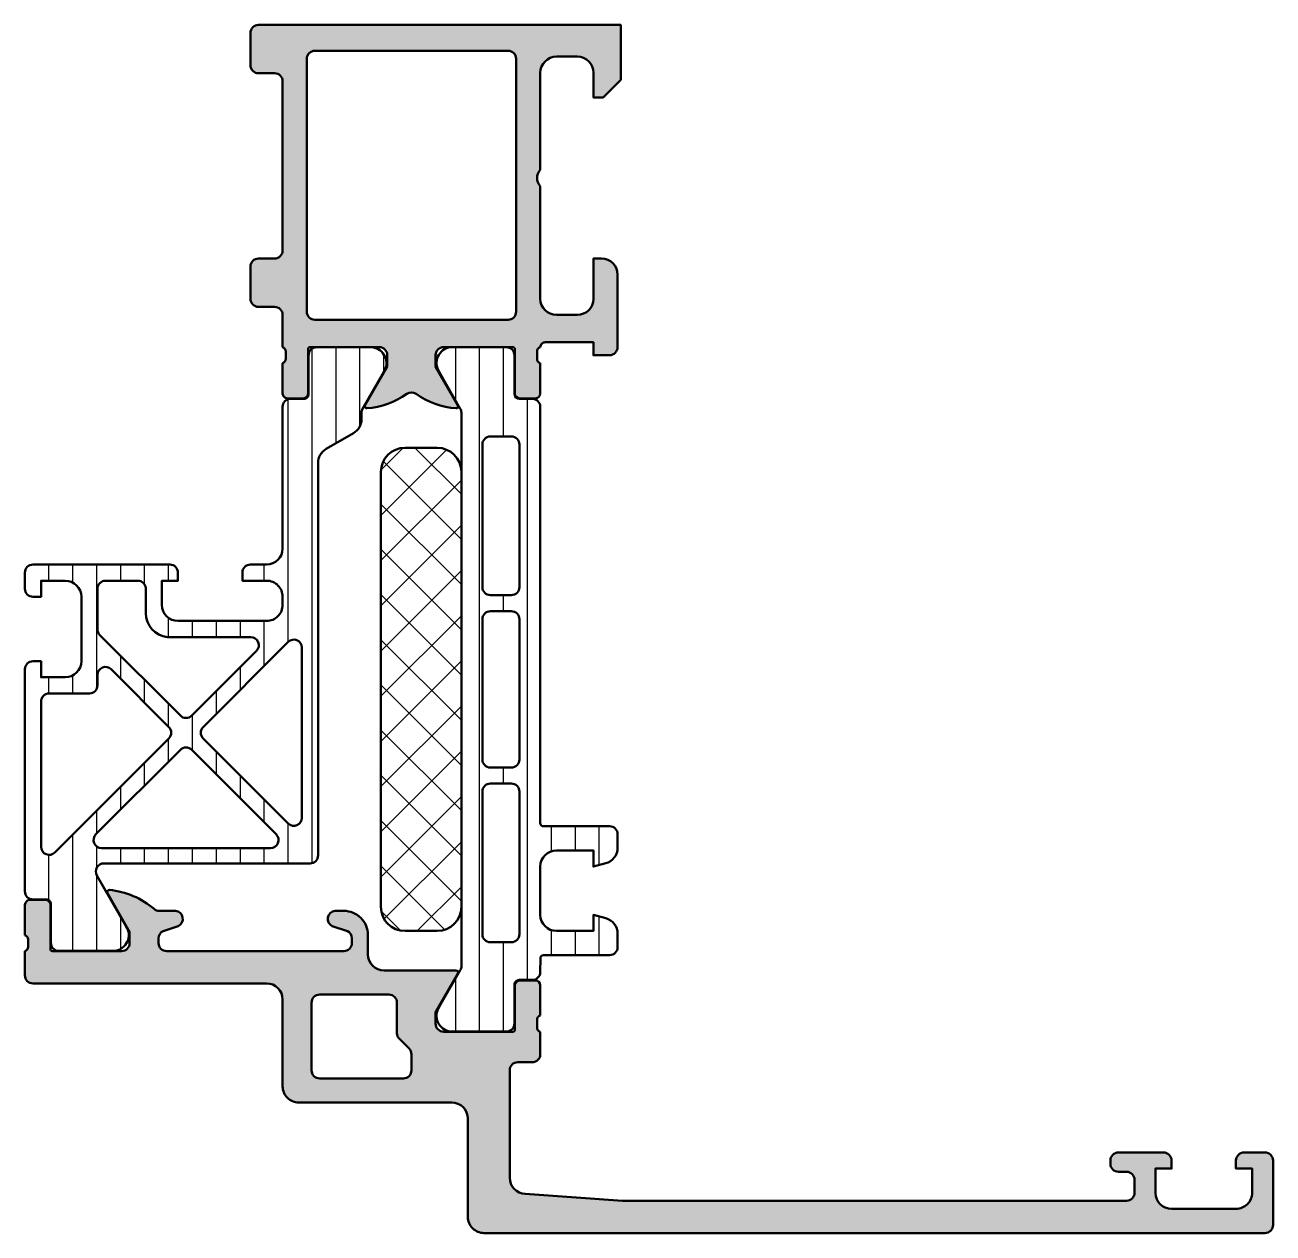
# Model space of a CAD drawing. Extents: x 0 to 77.5, y 0 to 75.
import ezdxf

# ---------------------------------------------------------------- set-up
doc = ezdxf.new("R2010")
doc.units = 0
for name, color, linetype, lineweight in [('0S-Alu contour', 7, 'Continuous', 50), ('0S-Alu hatch', 252, 'Continuous', 25), ('0S-Plastic contour', 254, 'Continuous', 50), ('0S-Plastic hatch', 253, 'Continuous', 25), ('0S-PT contour', 91, 'Continuous', 50), ('0S-PT hatch', 103, 'Continuous', 25)]:
    doc.layers.add(name, color=color, linetype=linetype, lineweight=lineweight)
pattern_1 = [(90, (0, 0), (-1.4859, 0), [])]

# ---------------------------------------------------------------- blocks, each defined once
blk = doc.blocks.new('357880__0DAD320A_CBBD_465A_85EA_E8BA71091C69_')
at = {"layer": '0S-Alu hatch'}
h = blk.add_hatch(color=256, dxfattribs=at)
edge = h.paths.add_edge_path()
edge.add_line((0.4996834048736645, 15.49988043401225), (15.00012690376594, 15.49988043401236))
edge.add_ellipse((15.00012690376537, 14.49988043401227), major_axis=(-1.000000000000092, 0), ratio=1, start_angle=180, end_angle=269.99999999996703, ccw=False)
edge.add_line((16.00012690376546, 14.49988043401227), (16.000126903766, 9.100064493155045))
edge.add_arc((17.00012690376602, 9.100064493155188), 1.000000000000021, 180, 270.0000000000033)
edge.add_line((17.00012690376608, 8.100064493155166), (26.50006747840972, 8.100064493155285))
edge.add_ellipse((26.50006747840971, 7.100064493155272), major_axis=(-1.000000000000014, 0), ratio=1, start_angle=180, end_angle=269.9999999999996, ccw=False)
edge.add_line((27.50006747840973, 7.100064493155272), (27.50006747840961, 1))
edge.add_arc((28.50006747840949, 0.9999999999999857), 0.9999999999998721, 180, 270.0000000000004)
edge.add_line((28.50006747840949, 1.137e-13), (77.00006747840985, 0))
edge.add_arc((76.99999999089232, 0.5000674875172991), 0.5000674920712493, 270.0077324561127, 359.992267543883)
edge.add_line((77.50006747840962, 0.499999999999735), (77.50006747840962, 4.500000000000227))
edge.add_arc((76.99999999089238, 4.499932512482985), 0.5000674920711925, 0.0077324561169704, 89.9922675438678)
edge.add_line((77.00006747841007, 5.000000000000227), (75.70001865028485, 5))
edge.add_arc((75.70005554907391, 4.49996310121071), 0.5000369001507101, 90.00422797774264, 179.9957720222162)
edge.add_line((75.2000186502846, 4.500000000000131), (75.2000186502846, 4.000000000000056))
edge.add_line((75.2000186502846, 4.000000000000056), (76.20001865028485, 4.00000000000017))
edge.add_line((76.20001865028485, 4.00000000000017), (76.20001865028462, 2.500000000000397))
edge.add_ellipse((75.20005562397813, 2.499963026306659), major_axis=(-0.9999630269900411, 0), ratio=1, start_angle=89.99788148508043, end_angle=180.0021185150526, ccw=False)
edge.add_line((75.2000186502846, 1.50000000000017), (71.20001865028485, 1.5))
edge.add_ellipse((71.20009551999382, 2.500076869709431), major_axis=(-1.00007687266368, 0), ratio=1, start_angle=0.004403971451608868, end_angle=89.99559602864389, ccw=False)
edge.add_line((70.20001865028439, 2.499999999998788), (70.2000186502846, 4.00000000000017))
edge.add_line((70.2000186502846, 4.00000000000017), (71.20001865028462, 4.000000000000056))
edge.add_line((71.20001865028462, 4.000000000000056), (71.20001865028462, 4.500000000000284))
edge.add_arc((70.70007612508735, 4.500057474802787), 0.4999425285010023, 359.9934131156214, 450.0065868843933)
edge.add_line((70.7000186502845, 5.000000000000056), (67.90003085731587, 4.999999999999829))
edge.add_arc((67.90003085731578, 4.500000000000369), 0.49999999999946, 89.99999999999022, 180)
edge.add_line((67.40003085731632, 4.500000000000369), (67.4000308573161, 4.300000000000068))
edge.add_arc((67.90003085731604, 4.300000000000011), 0.4999999999999432, 180, 270.0000000000065)
edge.add_line((67.9000308573161, 3.800000000000068), (68.4000308573161, 3.800000000000125))
edge.add_ellipse((68.39999575815051, 3.299964900834993), major_axis=(-0.5000351003969966, 0), ratio=1, start_angle=180.0040217857437, end_angle=269.9959782142242, ccw=False)
edge.add_line((68.90003085731564, 3.3000000000003), (68.90003085731496, 2.49999694824288))
edge.add_ellipse((68.4000142938559, 2.500013511701354), major_axis=(-0.5000165637333807, 0), ratio=1, start_angle=90.00189796979811, end_angle=179.9981020306515, ccw=False)
edge.add_line((68.40003085731564, 1.999996948242312), (37.10003696083267, 1.999996948242312))
edge.add_line((37.10003696083267, 1.999996948242312), (31.06157934018392, 2.432393580288135))
edge.add_ellipse((31.10003540032775, 3.431613265154936), major_axis=(-0.9999594227702922, 0), ratio=1, start_angle=0, end_angle=87.79599713643393, ccw=False)
edge.add_line((30.10007597755746, 3.431613265154936), (30.10007597755715, 10.10006547570037))
edge.add_ellipse((30.60007597755714, 10.10006547570037), major_axis=(-0.4999999999999858, 0), ratio=1, start_angle=269.99999999999756, end_angle=360, ccw=False)
edge.add_line((30.60007597755716, 10.60006547570036), (31.49999999999959, 10.60006547570043))
edge.add_arc((31.49999999999955, 11.10006547570043), 0.5, 270.0000000000057, 360)
edge.add_line((31.99999999999955, 11.10006547570043), (31.99999999999999, 12.50000000000001))
edge.add_ellipse((32.07883644654304, 12.76752059199315), major_axis=(-0.278895056327448, 0), ratio=1, start_angle=-1.16458937409692, end_angle=73.58012358050883, ccw=False)
edge.add_line((31.79999899999997, 12.77318899999152), (31.79999899999998, 13.22678299999149))
edge.add_ellipse((32.07886709564315, 13.23244365946855), major_axis=(-0.2789255417371434, 0), ratio=1, start_angle=-73.57540544464689, end_angle=1.1628700728862214, ccw=False)
edge.add_line((31.99999999999999, 13.49998699999148), (31.99999999999999, 15.37999800000001))
edge.add_arc((31.69999999999999, 15.37999800000001), 0.2999999999999971, 0, 90)
edge.add_line((31.69999999999999, 15.67999800000001), (30.7200256809572, 15.67999800000001))
edge.add_arc((30.72002568095721, 15.37999800000001), 0.3000000000000043, 90.00000000000136, 180)
edge.add_line((30.4200256809572, 15.37999800000001), (30.4200256809572, 12.62000000000002))
edge.add_ellipse((30.3000256809572, 12.62000000000001), major_axis=(-0.1200000000000045, 0), ratio=1, start_angle=90, end_angle=180, ccw=False)
edge.add_line((30.3000256809572, 12.50000000000001), (25.99999999999999, 12.5))
edge.add_ellipse((26, 12.99999999999998), major_axis=(-0.4999999999999858, 0), ratio=1, start_angle=0, end_angle=89.9999999999983, ccw=False)
edge.add_line((25.50000000000002, 12.99999999999998), (25.49999999999999, 13.70000000000001))
edge.add_line((25.49999999999999, 13.70000000000001), (26.88149545762237, 16.09282032302754))
edge.add_arc((26.76188021535171, 16.16188021535169), 0.1381197846482973, 330.0000000000003, 449.999999999997)
edge.add_line((26.76188021535172, 16.29999999999999), (22.30032306312638, 16.3))
edge.add_ellipse((22.30032306312639, 17.29999999999999), major_axis=(-1, 0), ratio=1, start_angle=0, end_angle=89.9999999999996, ccw=False)
edge.add_line((21.30032306312639, 17.29999999999999), (21.30032306312642, 18.50006449315533))
edge.add_arc((19.80032306312643, 18.50006449315531), 1.499999999999992, 0, 90.0000000000011)
edge.add_line((19.8003230631264, 20.00006449315531), (19.25421100257954, 20.00006449315532))
edge.add_arc((19.3025416438591, 19.500770370013), 0.5016278224849092, 95.52888794898863, 243.3386633159409)
edge.add_line((19.07745319007976, 19.05247843358521), (20.02319293617327, 18.74763834569467))
edge.add_ellipse((19.80033623653818, 18.30006520285044), major_axis=(-0.4999868265941612, 0), ratio=1, start_angle=180.0002683892829, end_angle=243.5302574767337, ccw=False)
edge.add_line((20.30032306312687, 18.30006754491521), (20.30032306312596, 18.00006449315526))
edge.add_ellipse((19.80034359079368, 18.00004396548743), major_axis=(-0.4999794727536804, 0), ratio=1, start_angle=89.99764760602108, end_angle=180.0023523941473, ccw=False)
edge.add_line((19.80032306312636, 17.50006449315516), (8.800323063125717, 17.50006449315538))
edge.add_ellipse((8.80030253545823, 18.00004396548718), major_axis=(-0.4999794727532114, 0), ratio=1, start_angle=-0.0023523939923961734, end_angle=90.00235239399763, ccw=False)
edge.add_line((8.30032306312642, 18.00006449315463), (8.300323063126442, 18.30006754491332))
edge.add_ellipse((8.800309889714228, 18.30006520285092), major_axis=(-0.4999868265932719, 0), ratio=1, start_angle=296.46974252329096, end_angle=359.9997316120751, ccw=False)
edge.add_line((8.577453190079352, 18.74763834569425), (9.523192936173272, 19.05247843358535))
edge.add_arc((9.298104482393725, 19.50077037001293), 0.5016278224848154, 296.6613366840908, 444.4711120510617)
edge.add_line((9.346435123672833, 20.0000644931552), (8.340240072262333, 20.00006449315515))
edge.add_ellipse((8.340240072262347, 20.50006449315491), major_axis=(-0.4999999999997585, 0), ratio=1, start_angle=49.41090510718209, end_angle=89.9999999999983, ccw=False)
edge.add_arc((4.761776758826201, 16.32339113815191), 5.000000000000273, 49.41090510718326, 84.37742244920697)
edge.add_arc((5.23811978464829, 21.16188021535169), 0.1381197846482975, 84.37742244921, 210.0000000000118)
edge.add_line((5.118504542377643, 21.09282032302752), (6.500000000000014, 18.7))
edge.add_line((6.500000000000014, 18.7), (6.500000000000014, 17.99999999999998))
edge.add_ellipse((6.000000000000014, 17.99999999999999), major_axis=(-0.5, 0), ratio=1, start_angle=90, end_angle=180, ccw=False)
edge.add_line((6.000000000000014, 17.49999999999999), (1.699974319042794, 17.5))
edge.add_ellipse((1.699974319042794, 17.62), major_axis=(-0.1200000000000045, 0), ratio=1, start_angle=0, end_angle=90, ccw=False)
edge.add_line((1.57997431904279, 17.62), (1.57997431904279, 20.37999799999999))
edge.add_arc((1.279974319042779, 20.37999799999999), 0.3000000000000114, 0, 90)
edge.add_line((1.279974319042779, 20.679998), (0.3000000000000114, 20.679998))
edge.add_arc((0.3000000000000114, 20.37999799999999), 0.3000000000000114, 90, 180)
edge.add_line((0, 20.37999799999999), (0, 18.49998699999146))
edge.add_ellipse((-0.0788670956431616, 18.23244365946853), major_axis=(-0.2789255417371423, 0), ratio=1, start_angle=178.8371299271167, end_angle=253.5754054446462, ccw=False)
edge.add_line((0.2000009999999994, 18.22678299999148), (0.2000009999999861, 17.77318899999146))
edge.add_ellipse((-0.0788364465430362, 17.76752059199309), major_axis=(-0.2788950563274093, 0), ratio=1, start_angle=106.41987641949169, end_angle=181.1645893740969, ccw=False)
edge.add_line((-1.4e-15, 17.49999999999999), (-0.0003165839903687, 15.99998596101903))
edge.add_arc((0.4996834048736645, 15.99988043401224), 0.4999999999999825, 179.9879074956894, 270)
edge = h.paths.add_edge_path()
edge.add_line((17.80012690376588, 10.10006449315489), (17.80012690376565, 14.30006449315523))
edge.add_ellipse((18.29987701332445, 14.30031438359635), major_axis=(-0.4997501720352567, 0), ratio=1, start_angle=-90.02864965137701, end_angle=0.02864965139411879, ccw=False)
edge.add_line((18.30012690376541, 14.80006449315515), (22.60012690376578, 14.80006449315505))
edge.add_ellipse((22.60012690376577, 14.30006449315505), major_axis=(-0.5, 0), ratio=1, start_angle=180, end_angle=269.9999999999984, ccw=False)
edge.add_line((23.10012690376577, 14.30006449315505), (23.10012690376576, 12.40710413566941))
edge.add_arc((23.60012690376578, 12.40710413566941), 0.5000000000000142, 180, 224.9999999999827)
edge.add_line((23.24657351317239, 12.05355074507624), (23.85368029435888, 11.44644396388932))
edge.add_ellipse((23.50012690376551, 11.09289057329617), major_axis=(-0.4999999999999852, 0), ratio=1, start_angle=180, end_angle=224.9999999999817, ccw=False)
edge.add_line((24.00012690376549, 11.09289057329653), (24.00012690376616, 10.10006449315511))
edge.add_ellipse((23.50012690376616, 10.10006449315511), major_axis=(-0.5, 0), ratio=1, start_angle=89.9999999999992, end_angle=180, ccw=False)
edge.add_line((23.50012690376615, 9.600064493155116), (18.30012690376544, 9.600064493155116))
edge.add_ellipse((18.30012690376554, 10.10006449315477), major_axis=(-0.499999999999659, 0), ratio=1, start_angle=0, end_angle=89.99999999998778, ccw=False)
at = {"layer": '0S-Alu contour', "color": 7}
for points in [[(5.118504542377643, 21.09282032302752), (6.500000000000014, 18.7), (6.500000000000014, 17.99999999999998)], [(0, 20.37999799999999), (0, 18.49998699999146)], [(1.279974319042779, 20.679998), (0.3000000000000114, 20.679998)], [(1.57997431904279, 17.62), (1.57997431904279, 20.37999799999999)], [(9.346435123672833, 20.0000644931552), (8.340240072262333, 20.00006449315515)], [(19.8003230631264, 20.00006449315531), (19.25421100257954, 20.00006449315532)], [(8.577453190079352, 18.74763834569425), (9.523192936173272, 19.05247843358535)], [(19.07745319007976, 19.05247843358521), (20.02319293617327, 18.74763834569467)], [(0.2000009999999994, 18.22678299999148), (0.2000009999999861, 17.77318899999146)], [(8.30032306312642, 18.00006449315463), (8.300323063126442, 18.30006754491332)], [(20.30032306312687, 18.30006754491521), (20.30032306312596, 18.00006449315526)], [(21.30032306312639, 17.29999999999999), (21.30032306312642, 18.50006449315533)], [(-1.4e-15, 17.49999999999999), (-0.0003165839903687, 15.99998596101903)], [(6.000000000000014, 17.49999999999999), (1.699974319042794, 17.5)], [(19.80032306312636, 17.50006449315516), (8.800323063125717, 17.50006449315538)], [(26.76188021535172, 16.29999999999999), (22.30032306312638, 16.3)], [(25.50000000000002, 12.99999999999998), (25.49999999999999, 13.70000000000001), (26.88149545762237, 16.09282032302754)], [(31.69999999999999, 15.67999800000001), (30.7200256809572, 15.67999800000001)], [(0.4996834048736645, 15.49988043401225), (15.00012690376594, 15.49988043401236)], [(18.30012690376541, 14.80006449315515), (22.60012690376578, 14.80006449315505)], [(30.4200256809572, 15.37999800000001), (30.4200256809572, 12.62000000000002)], [(31.99999999999999, 13.49998699999148), (31.99999999999999, 15.37999800000001)], [(16.00012690376546, 14.49988043401227), (16.000126903766, 9.100064493155045)], [(17.80012690376588, 10.10006449315489), (17.80012690376565, 14.30006449315523)], [(23.10012690376577, 14.30006449315505), (23.10012690376576, 12.40710413566941)], [(31.79999899999997, 12.77318899999152), (31.79999899999998, 13.22678299999149)], [(30.3000256809572, 12.50000000000001), (25.99999999999999, 12.5)], [(31.99999999999955, 11.10006547570043), (31.99999999999999, 12.50000000000001)], [(23.24657351317239, 12.05355074507624), (23.85368029435888, 11.44644396388932)], [(24.00012690376549, 11.09289057329653), (24.00012690376616, 10.10006449315511)], [(30.10007597755746, 3.431613265154936), (30.10007597755715, 10.10006547570037)], [(30.60007597755716, 10.60006547570036), (31.49999999999959, 10.60006547570043)], [(23.50012690376615, 9.600064493155116), (18.30012690376544, 9.600064493155116)], [(17.00012690376608, 8.100064493155166), (26.50006747840972, 8.100064493155285)], [(27.50006747840973, 7.100064493155272), (27.50006747840961, 1)], [(70.7000186502845, 5.000000000000056), (67.90003085731587, 4.999999999999829)], [(77.00006747841007, 5.000000000000227), (75.70001865028485, 5)], [(67.40003085731632, 4.500000000000369), (67.4000308573161, 4.300000000000068)], [(70.20001865028439, 2.499999999998788), (70.2000186502846, 4.00000000000017), (71.20001865028462, 4.000000000000056), (71.20001865028462, 4.500000000000284)], [(75.2000186502846, 4.500000000000131), (75.2000186502846, 4.000000000000056), (76.20001865028485, 4.00000000000017), (76.20001865028462, 2.500000000000397)], [(77.50006747840962, 0.499999999999735), (77.50006747840962, 4.500000000000227)], [(67.9000308573161, 3.800000000000068), (68.4000308573161, 3.800000000000125)], [(68.90003085731564, 3.3000000000003), (68.90003085731496, 2.49999694824288)], [(68.40003085731564, 1.999996948242312), (37.10003696083267, 1.999996948242312), (31.06157934018392, 2.432393580288135)], [(75.2000186502846, 1.50000000000017), (71.20001865028485, 1.5)], [(28.50006747840949, 1.137e-13), (77.00006747840985, 0)]]:
    blk.add_lwpolyline(points, dxfattribs=at)
for centre, radius, start, end in [((5.23811978464829, 21.16188021535169), 0.1381197846482975, 84.37742244921, 210.0000000000118), ((4.761776758826201, 16.32339113815191), 5.000000000000273, 49.41090510718326, 84.37742244920697), ((0.3000000000000114, 20.37999799999999), 0.3000000000000114, 90, 180), ((1.279974319042779, 20.37999799999999), 0.3000000000000114, 0, 90), ((9.298104482393725, 19.50077037001293), 0.5016278224848154, 296.6613366840908, 84.47111205106172), ((19.3025416438591, 19.500770370013), 0.5016278224849092, 95.52888794898863, 243.3386633159409), ((19.80032306312643, 18.50006449315531), 1.499999999999992, 0, 90.0000000000011), ((26.76188021535171, 16.16188021535169), 0.1381197846482973, 330.0000000000003, 89.99999999999706), ((0.4996834048736645, 15.99988043401224), 0.4999999999999825, 179.9879074956894, 270), ((30.72002568095721, 15.37999800000001), 0.3000000000000043, 90.00000000000136, 180), ((31.69999999999999, 15.37999800000001), 0.2999999999999971, 0, 90), ((23.60012690376578, 12.40710413566941), 0.5000000000000142, 180, 224.9999999999827), ((31.49999999999955, 11.10006547570043), 0.5, 270.0000000000057, 0), ((17.00012690376602, 9.100064493155188), 1.000000000000021, 180, 270.0000000000033), ((67.90003085731578, 4.500000000000369), 0.49999999999946, 89.99999999999022, 180), ((70.70007612508735, 4.500057474802787), 0.4999425285010023, 359.9934131156214, 90.00658688439339), ((75.70005554907391, 4.49996310121071), 0.5000369001507101, 90.00422797774264, 179.9957720222162), ((76.99999999089238, 4.499932512482985), 0.5000674920711925, 0.0077324561169704, 89.9922675438678), ((67.90003085731604, 4.300000000000011), 0.4999999999999432, 180, 270.0000000000065), ((28.50006747840949, 0.9999999999999857), 0.9999999999998721, 180, 270.0000000000004), ((76.99999999089232, 0.5000674875172991), 0.5000674920712493, 270.0077324561127, 359.992267543883)]:
    blk.add_arc(centre, radius, start, end, dxfattribs=at)
at = {"layer": '0S-Alu contour', "color": 7, "extrusion": (0, 0, -1)}
for centre, radius, start, end in [((-8.340240072262347, 20.50006449315491), 0.4999999999997585, 270.0000000000017, 310.5890948928179), ((-8.800309889714228, 18.30006520285092), 0.4999868265932719, 0.0002683879249072, 63.53025747670905), ((-19.80033623653818, 18.30006520285044), 0.4999868265941612, 116.4697425232663, 179.9997316107171), ((0.0788670956431616, 18.23244365946853), 0.2789255417371423, 106.4245945553538, 181.1628700728834), ((-6.000000000000014, 17.99999999999999), 0.5, 180, 270), ((-8.80030253545823, 18.00004396548718), 0.4999794727532114, 269.9976476060024, 0.0023523939924092), ((-19.80034359079368, 18.00004396548743), 0.4999794727536804, 179.9976476058527, 270.0023523939789), ((0.0788364465430362, 17.76752059199309), 0.2788950563274093, 178.8354106259031, 253.5801235805083), ((-1.699974319042794, 17.62), 0.1200000000000045, 270, 0), ((-22.30032306312639, 17.29999999999999), 1, 270.0000000000004, 0), ((-15.00012690376537, 14.49988043401227), 1.000000000000092, 90.00000000003295, 180), ((-18.29987701332445, 14.30031438359635), 0.4997501720352567, 359.9713503486059, 90.02864965137705), ((-22.60012690376577, 14.30006449315505), 0.5, 90.0000000000016, 180), ((-32.07886709564315, 13.23244365946855), 0.2789255417371434, 358.8371299271138, 73.57540544464695), ((-26, 12.99999999999998), 0.4999999999999858, 270.0000000000017, 0), ((-30.3000256809572, 12.62000000000001), 0.1200000000000045, 180, 270), ((-32.07883644654304, 12.76752059199315), 0.278895056327448, 286.4198764194913, 1.164589374096924), ((-23.50012690376551, 11.09289057329617), 0.4999999999999852, 135.0000000000183, 180), ((-18.30012690376554, 10.10006449315477), 0.499999999999659, 270.0000000000122, 0), ((-23.50012690376616, 10.10006449315511), 0.5, 180, 270.0000000000008), ((-30.60007597755714, 10.10006547570037), 0.4999999999999858, 0, 90.00000000000244), ((-26.50006747840971, 7.100064493155272), 1.000000000000014, 90.0000000000004, 180), ((-31.10003540032775, 3.431613265154936), 0.9999594227702923, 272.2040028635661, 0), ((-68.39999575815051, 3.299964900834993), 0.5000351003969966, 90.00402178577582, 179.9959782142563), ((-68.4000142938559, 2.500013511701354), 0.5000165637333807, 180.0018979693485, 269.9981020302019), ((-71.20009551999382, 2.500076869709431), 1.00007687266368, 270.0044039713561, 359.9955960285484), ((-75.20005562397813, 2.499963026306659), 0.9999630269900411, 179.9978814849474, 270.0021185149196)]:
    blk.add_arc(centre, radius, start, end, dxfattribs=at)
blk = doc.blocks.new('366670__A7D23DE4_B2B2_41E6_96EC_2278B5C2BCAE_')
at = {"layer": '0S-PT hatch'}
h = blk.add_hatch(dxfattribs=at)
h.set_pattern_fill('ANSI37', color=256, scale=0.625, angle=90, style=0)
h.set_pattern_definition([(135, (0, 0), (-1.403165018917055, -1.403165018917055), []), (225, (0, 0), (1.403165018917055, -1.403165018917055), [])])
edge = h.paths.add_edge_path()
edge.add_arc((23.599265206722, 47.25107660496467), 1.5, 90, 180)
edge.add_line((22.09926520672199, 47.25107660496467), (22.09926520672199, 20.25107660496467))
edge.add_arc((23.59926520672199, 20.25107660496467), 1.5, 180, 270)
edge.add_line((23.59926520672199, 18.75107660496466), (25.59926520672199, 18.75107660496467))
edge.add_arc((25.59926520672199, 20.25107660496467), 1.5, 270, 360)
edge.add_line((27.09926520672199, 20.25107660496467), (27.099265206722, 47.25107660496467))
edge.add_arc((25.59926520672199, 47.25107660496467), 1.5, 0, 90)
edge.add_line((25.59926520672199, 48.75107660496468), (23.599265206722, 48.75107660496468))
at = {"layer": '0S-PT contour', "color": 7}
for points in [[(25.59926520672199, 48.75107660496468), (23.599265206722, 48.75107660496468)], [(22.09926520672199, 47.25107660496467), (22.09926520672199, 20.25107660496467)], [(27.09926520672199, 20.25107660496467), (27.099265206722, 47.25107660496467)], [(23.59926520672199, 18.75107660496466), (25.59926520672199, 18.75107660496467)]]:
    blk.add_lwpolyline(points, dxfattribs=at)
for centre, start, end in [((23.599265206722, 47.25107660496467), 90, 180), ((25.59926520672199, 47.25107660496467), 0, 90), ((23.59926520672199, 20.25107660496467), 180, 270), ((25.59926520672199, 20.25107660496467), 270, 0)]:
    blk.add_arc(centre, 1.5, start, end, dxfattribs=at)
blk = doc.blocks.new('284027__FD3E8CCF_2D37_49D8_9899_A646D8DEAC74___9CABE4B4_6D8F_4F36_9F3B_E336C20C9944_')
at = {"layer": '0S-Plastic hatch'}
h = blk.add_hatch(dxfattribs=at)
h.set_pattern_fill('ANSI31', color=256, scale=0.4680000000000001, angle=45, style=0)
h.set_pattern_definition(pattern_1)
edge = h.paths.add_edge_path()
edge.add_line((27.09998869130261, 50.92833361702788), (27.10107500373368, 16.57406486142848))
edge.add_ellipse((26.60107500397681, 16.57404727382629), major_axis=(-0.5000000000661973, 0), ratio=1, start_angle=150.0020787003821, end_angle=180.0020153905168, ccw=False)
edge.add_line((27.03409677568284, 16.32406298373036), (25.71570977789662, 14.04035838247478))
edge.add_arc((26.55698200855538, 13.4997539283803), 0.9999960709244619, 147.2750591980454, 261.820467245988)
edge.add_line((26.41470721164119, 12.50993069970389), (29.89124870744704, 12.51005734716798))
edge.add_arc((29.89123323682728, 13.01005332437419), 0.4999959774455533, 270.0017728166999, 360.0023777790716)
edge.add_line((30.39122921384227, 13.01007407424409), (30.39081033362949, 15.4100724435826))
edge.add_ellipse((30.69081033343269, 15.41008330981692), major_axis=(-0.2999999999999899, 0), ratio=1, start_angle=-89.99792470211509, end_angle=0.002075297898500139, ccw=False)
edge.add_line((30.69079946719837, 15.71008330962012), (31.50113080001328, 15.71011193603833))
edge.add_arc((31.50111536862899, 16.21010925689815), 0.4999973210979481, 270.0017683158581, 360.0023822800018)
edge.add_line((32.00111268929474, 16.21013004610163), (32.0024332342847, 17.05120229122876))
edge.add_ellipse((32.20243323428467, 17.05120229122877), major_axis=(-0.1999999999999744, 0), ratio=1, start_angle=269.9999999999959, end_angle=360, ccw=False)
edge.add_line((32.20243323428468, 17.25120229122875), (36.30243323427305, 17.25120229122875))
edge.add_arc((36.30243323427305, 17.75120229122873), 0.4999999999999858, 269.9999999999992, 360)
edge.add_line((36.80243323427304, 17.75120229122873), (36.80243323427259, 18.5819515145868))
edge.add_arc((35.80243323427313, 18.58195151458678), 0.9999999999994599, 0, 74.99999999891908)
edge.add_line((36.06125227939374, 19.54787734087044), (35.30243323427316, 19.75120229122869))
edge.add_line((35.30243323427316, 19.75120229122869), (35.30243323427305, 18.75120229122875))
edge.add_line((35.30243323427305, 18.75120229122875), (33.0024332342847, 18.75120229122875))
edge.add_ellipse((33.00414248000592, 19.75532877543039), major_axis=(-1.004127938958022, 0), ratio=1, start_angle=0.23408772131568867, end_angle=89.90246998467882, ccw=False)
edge.add_line((32.00002292155801, 19.75122632025459), (32.00002292155801, 22.75110467439829))
edge.add_ellipse((33.00414226812575, 22.74707631855112), major_axis=(-1.004127427074096, 0), ratio=1, start_angle=270.0975179750866, end_angle=359.7701403215128, ccw=False)
edge.add_line((33.00243323428464, 23.75120229122874), (35.30243323427305, 23.75120229122875))
edge.add_line((35.30243323427305, 23.75120229122875), (35.30243323427305, 22.75120229122875))
edge.add_line((35.30243323427305, 22.75120229122875), (36.06125227939371, 22.95452724155692))
edge.add_arc((35.80243323427295, 23.92045306784113), 1.000000000000023, 285.0000000010814, 360)
edge.add_line((36.80243323427298, 23.92045306784113), (36.802433234273, 24.75120229122881))
edge.add_arc((36.30243323427305, 24.75120229122881), 0.4999999999999432, 0, 90.00000000000081)
edge.add_line((36.30243323427305, 25.25120229122875), (32.20243323428476, 25.25120229122875))
edge.add_ellipse((32.20416178718001, 25.45537538707199), major_axis=(-0.2041804127758678, 0), ratio=1, start_angle=1.1558689438140846, end_angle=89.51493893428852, ccw=False)
edge.add_line((32.000022921558, 25.45125658823265), (32, 51.29262339778484))
edge.add_arc((31.50000267914018, 51.29260796640056), 0.4999973210979481, 0.0017683158931002, 90.00238227991451)
edge.add_line((31.49998188993747, 51.79260528706631), (30.68965055712254, 51.79257666064812))
edge.add_ellipse((30.68963969088825, 52.09257666045134), major_axis=(-0.3000000000000112, 0), ratio=1, start_angle=0.002075297898500139, end_angle=90.00207529788071, ccw=False)
edge.add_line((30.38963969108503, 52.09256579421696), (30.38988471166585, 54.49256418760249))
edge.add_arc((29.8898887344596, 54.49254871698272), 0.4999959774455888, 0.0017728167248697, 90.00237777907206)
edge.add_line((29.88986798458969, 54.99254469399776), (26.41332648878387, 54.99241804653367))
edge.add_arc((26.55567298966561, 54.00260512706299), 0.9999960709244543, 98.18368334978393, 212.7290913977282)
edge.add_line((25.7144399234454, 53.46193973131246), (27.0329923529018, 51.17833064206307))
edge.add_ellipse((26.59998869163543, 50.9283149838652), major_axis=(-0.5000000000141928, 0), ratio=1, start_angle=180.0021352030565, end_angle=210.0020718967531, ccw=False)
edge = h.paths.add_edge_path()
edge.add_line((30.70055130142633, 48.95118994235432), (30.70055130142633, 40.10119604587006))
edge.add_ellipse((30.20055129926904, 40.10119604774749), major_axis=(-0.500000002157293, 0), ratio=1, start_angle=89.99810091050188, end_angle=180, ccw=False)
edge.add_line((30.2005347265867, 39.60119604586486), (28.90054062027396, 39.60119604586486))
edge.add_ellipse((28.90053698091721, 40.10119240650811), major_axis=(-0.4999963606564967, 0), ratio=1, start_angle=-0.000417042864683026, end_angle=90.00041704259922, ccw=False)
edge.add_line((28.40054062027396, 40.10119604586718), (28.40054062027398, 48.95118994234918))
edge.add_ellipse((28.90053698091736, 48.9511935817058), major_axis=(-0.4999963606566246, 0), ratio=1, start_angle=-90.00041704258331, end_angle=0.00041704286462618256, ccw=False)
edge.add_line((28.90054062027397, 49.45118994234918), (30.20053472654188, 49.45118994234917))
edge.add_ellipse((30.20055129933872, 48.95118994053621), major_axis=(-0.5000000020876145, 0), ratio=1, start_angle=180, end_angle=270.0018991026203, ccw=False)
edge = h.paths.add_edge_path()
edge.add_line((30.70055130141596, 38.10119604656853), (30.70055130141594, 29.40118994305284))
edge.add_ellipse((30.20055130141596, 29.40118994304763), major_axis=(-0.4999999999999858, 0), ratio=1, start_angle=89.9999999999983, end_angle=180, ccw=False)
edge.add_line((30.20055130141594, 28.90118994304764), (28.90054062026359, 28.90118994304764))
edge.add_ellipse((28.90054062026358, 29.40118994304763), major_axis=(-0.4999999999999929, 0), ratio=1, start_angle=0, end_angle=90.0000000000008, ccw=False)
edge.add_line((28.40054062026359, 29.40118994304763), (28.40054062026359, 38.10119604656852))
edge.add_ellipse((28.9005406202636, 38.10119604656331), major_axis=(-0.5000000000000107, 0), ratio=1, start_angle=270.0000000011916, end_angle=360, ccw=False)
edge.add_line((28.90054062025321, 38.60119604656332), (30.20055130140554, 38.60119604656333))
edge.add_ellipse((30.20055130141595, 38.10119604656332), major_axis=(-0.5000000000000071, 0), ratio=1, start_angle=180, end_angle=270.00000000119365, ccw=False)
edge = h.paths.add_edge_path()
edge.add_line((28.4005406202636, 18.55121130535757), (28.4005406202636, 27.40118994304764))
edge.add_ellipse((28.90053698090693, 27.4011935824043), major_axis=(-0.4999963606565748, 0), ratio=1, start_angle=-90.00041704259019, end_angle=0.00041704286462618256, ccw=False)
edge.add_line((28.9005406202636, 27.90118994304763), (30.20053472653152, 27.90118994304764))
edge.add_ellipse((30.20055129932833, 27.40118994123469), major_axis=(-0.5000000020876145, 0), ratio=1, start_angle=180, end_angle=270.001899102617, ccw=False)
edge.add_line((30.70055130141595, 27.40118994305278), (30.70055130141594, 18.55118078777427))
edge.add_ellipse((30.20056656020499, 18.55118078777427), major_axis=(-0.4999847412109482, 0), ratio=1, start_angle=90.00000000000159, end_angle=180, ccw=False)
edge.add_line((30.200566560205, 18.05119604656332), (28.90055587905266, 18.05119604656332))
edge.add_ellipse((28.90055587905268, 18.55121130535239), major_axis=(-0.5000152587890696, 0), ratio=1, start_angle=0, end_angle=89.9999999999979, ccw=False)
at = {"layer": '0S-Alu contour', "color": 7}
for points in [[(28.40054062027396, 40.10119604586718), (28.40054062027398, 48.95118994234918)], [(28.90054062027397, 49.45118994234918), (30.20053472654188, 49.45118994234917)], [(30.70055130142633, 48.95118994235432), (30.70055130142633, 40.10119604587006)], [(30.2005347265867, 39.60119604586486), (28.90054062027396, 39.60119604586486)], [(28.40054062026359, 29.40118994304763), (28.40054062026359, 38.10119604656852)], [(28.90054062025321, 38.60119604656332), (30.20055130140554, 38.60119604656333)], [(30.70055130141596, 38.10119604656853), (30.70055130141594, 29.40118994305284)], [(30.20055130141594, 28.90118994304764), (28.90054062026359, 28.90118994304764)], [(28.9005406202636, 27.90118994304763), (30.20053472653152, 27.90118994304764)], [(28.4005406202636, 18.55121130535757), (28.4005406202636, 27.40118994304764)], [(30.70055130141595, 27.40118994305278), (30.70055130141594, 18.55118078777427)], [(30.200566560205, 18.05119604656332), (28.90055587905266, 18.05119604656332)]]:
    blk.add_lwpolyline(points, dxfattribs=at)
at = {"layer": '0S-Alu contour', "color": 7, "extrusion": (0, 0, -1)}
for centre, radius, start, end in [((-28.90053698091736, 48.9511935817058), 0.4999963606566246, 359.9995829571354, 90.00041704258331), ((-30.20055129933872, 48.95118994053621), 0.5000000020876145, 89.99810089737969, 180), ((-28.90053698091721, 40.10119240650811), 0.4999963606564967, 269.9995829574008, 0.0004170428646345), ((-30.20055129926904, 40.10119604774749), 0.500000002157293, 180, 270.0018990894981), ((-28.9005406202636, 38.10119604656331), 0.5000000000000107, 0, 89.9999999988084), ((-30.20055130141595, 38.10119604656332), 0.5000000000000071, 89.99999999880635, 180), ((-28.90054062026358, 29.40118994304763), 0.4999999999999929, 269.9999999999992, 0), ((-30.20055130141596, 29.40118994304763), 0.4999999999999858, 180, 270.0000000000017), ((-28.90053698090693, 27.4011935824043), 0.4999963606565748, 359.9995829571354, 90.00041704259021), ((-30.20055129932833, 27.40118994123469), 0.5000000020876145, 89.99810089738295, 180), ((-28.90055587905268, 18.55121130535239), 0.5000152587890696, 270.0000000000021, 0), ((-30.20056656020499, 18.55118078777427), 0.4999847412109482, 180, 269.9999999999984)]:
    blk.add_arc(centre, radius, start, end, dxfattribs=at)
at = {"layer": '0S-Plastic contour', "color": 7}
for points in [[(29.88986798458969, 54.99254469399776), (26.41332648878387, 54.99241804653367)], [(30.38963969108503, 52.09256579421696), (30.38988471166585, 54.49256418760249)], [(25.7144399234454, 53.46193973131246), (27.0329923529018, 51.17833064206307)], [(31.49998188993747, 51.79260528706631), (30.68965055712254, 51.79257666064812)], [(32.000022921558, 25.45125658823265), (32, 51.29262339778484)], [(27.09998869130261, 50.92833361702788), (27.10107500373368, 16.57406486142848)], [(36.30243323427305, 25.25120229122875), (32.20243323428476, 25.25120229122875)], [(36.80243323427298, 23.92045306784113), (36.802433234273, 24.75120229122881)], [(33.00243323428464, 23.75120229122874), (35.30243323427305, 23.75120229122875), (35.30243323427305, 22.75120229122875), (36.06125227939371, 22.95452724155692)], [(32.00002292155801, 19.75122632025459), (32.00002292155801, 22.75110467439829)], [(36.06125227939374, 19.54787734087044), (35.30243323427316, 19.75120229122869), (35.30243323427305, 18.75120229122875), (33.0024332342847, 18.75120229122875)], [(36.80243323427304, 17.75120229122873), (36.80243323427259, 18.5819515145868)], [(32.00111268929474, 16.21013004610163), (32.0024332342847, 17.05120229122876)], [(32.20243323428468, 17.25120229122875), (36.30243323427305, 17.25120229122875)], [(27.03409677568284, 16.32406298373036), (25.71570977789662, 14.04035838247478)], [(30.69079946719837, 15.71008330962012), (31.50113080001328, 15.71011193603833)], [(30.39122921384227, 13.01007407424409), (30.39081033362949, 15.4100724435826)], [(26.41470721164119, 12.50993069970389), (29.89124870744704, 12.51005734716798)]]:
    blk.add_lwpolyline(points, dxfattribs=at)
for centre, radius, start, end in [((26.55567298966561, 54.00260512706299), 0.9999960709244543, 98.18368334978393, 212.7290913977282), ((29.8898887344596, 54.49254871698272), 0.4999959774455888, 0.0017728167248697, 90.00237777907206), ((31.50000267914018, 51.29260796640056), 0.4999973210979481, 0.0017683158931002, 90.00238227991451), ((36.30243323427305, 24.75120229122881), 0.4999999999999432, 0, 90.00000000000081), ((35.80243323427295, 23.92045306784113), 1.000000000000023, 285.0000000010814, 0), ((35.80243323427313, 18.58195151458678), 0.9999999999994599, 0, 74.99999999891908), ((36.30243323427305, 17.75120229122873), 0.4999999999999858, 269.9999999999992, 0), ((31.50111536862899, 16.21010925689815), 0.4999973210979481, 270.0017683158581, 0.0023822800018465), ((26.55698200855538, 13.4997539283803), 0.9999960709244619, 147.2750591980454, 261.820467245988), ((29.89123323682728, 13.01005332437419), 0.4999959774455533, 270.0017728166999, 0.0023777790715539)]:
    blk.add_arc(centre, radius, start, end, dxfattribs=at)
at = {"layer": '0S-Plastic contour', "color": 7, "extrusion": (0, 0, -1)}
for centre, radius, start, end in [((-30.68963969088825, 52.09257666045134), 0.3000000000000112, 269.9979247021193, 359.9979247021015), ((-26.59998869163543, 50.9283149838652), 0.5000000000141928, 149.9979281032469, 179.9978647969435), ((-32.20416178718001, 25.45537538707199), 0.2041804127758678, 270.4850610657115, 358.8441310561859), ((-33.00414226812575, 22.74707631855112), 1.004127427074096, 0.2298596784871673, 89.90248202491338), ((-33.00414248000592, 19.75532877543039), 1.004127938958022, 270.0975300153212, 359.7659122786843), ((-32.20243323428467, 17.05120229122877), 0.1999999999999744, 0, 90.00000000000406), ((-26.60107500397681, 16.57404727382629), 0.5000000000661973, 179.9979846094832, 209.997921299618), ((-30.69081033343269, 15.41008330981692), 0.2999999999999899, 359.9979247021015, 89.99792470211521)]:
    blk.add_arc(centre, radius, start, end, dxfattribs=at)
blk = doc.blocks.new('284027__29378F29_AD1D_4BF0_8BF5_25782082AF3C___B5625398_033D_419A_B5E8_CDFAE2F4E471_')
at = {"layer": '0S-Plastic hatch'}
h = blk.add_hatch(dxfattribs=at)
h.set_pattern_fill('ANSI31', color=256, scale=0.4680000000000001, angle=45, style=0)
h.set_pattern_definition(pattern_1)
edge = h.paths.add_edge_path()
edge.add_line((7.59946217386e-05, 40.99748065689181), (-4.02318116812e-05, 39.99985699393216))
edge.add_arc((0.4998551930059421, 39.99975241874933), 0.4998954357558798, 179.9880140600717, 270.0119859398729)
edge.add_line((0.4999597681883186, 39.4998569939317), (0.9999597681883187, 39.49985699393124))
edge.add_line((0.9999597681883187, 39.49985699393124), (0.9999597681887735, 40.49991802908794))
edge.add_line((0.9999597681887735, 40.49991802908794), (2.499959768188318, 40.49991802908794))
edge.add_ellipse((2.499902028207884, 39.49986029076894), major_axis=(-1.000057739985871, 0), ratio=1, start_angle=179.9998111152432, end_angle=269.99669193381783, ccw=False)
edge.add_line((3.499959768188321, 39.49985699391767), (3.499959768188318, 35.4998569939317))
edge.add_ellipse((2.499908351187166, 35.49997040487232), major_axis=(-1.000051423431842, 0), ratio=1, start_angle=90.00294582567813, end_angle=179.9935023658846, ccw=False)
edge.add_line((2.499959768188319, 34.49991898276226), (0.9998987330307045, 34.49991898276227))
edge.add_line((0.9998987330307045, 34.49991898276227), (0.9999597681883187, 35.49985699393125))
edge.add_line((0.9999597681883187, 35.49985699393125), (0.4999597681883188, 35.49985699393216))
edge.add_arc((0.499961613550255, 34.99979944691657), 0.5000575470189915, 90.0002114385659, 179.9996792923423)
edge.add_line((-9.5933460903e-05, 34.99980224594096), (7.25043871626e-05, 21.20996267116431))
edge.add_arc((0.5000725043864805, 21.20996267116453), 0.4999999999993179, 180, 270.000000000026)
edge.add_line((0.5000725043867077, 20.70996267116521), (1.310373320141707, 20.70996267116431))
edge.add_ellipse((1.310373320141906, 20.40996267116478), major_axis=(-0.2999999999995282, 0), ratio=1, start_angle=180, end_angle=270.00000000003797, ccw=False)
edge.add_line((1.610373320141434, 20.40996267116478), (1.610041369744749, 18.00996428822867))
edge.add_arc((2.110037347184203, 18.00996164860405), 0.4999959774464217, 179.9996975182267, 270.0003024813039)
edge.add_line((2.110039986810306, 17.50996567116459), (5.58658148490872, 17.50996567116505))
edge.add_arc((5.44427083591718, 18.49978374588772), 0.9999960709243246, 278.1816080519118, 392.727016099856)
edge.add_line((6.285523484908254, 19.04041867116501), (4.46144826772138, 22.19981005721757))
edge.add_ellipse((4.894460984450795, 22.4498100315175), major_axis=(-0.4999999999993483, 0), ratio=1, start_angle=-89.99999999996169, end_angle=29.99999659943569, ccw=False)
edge.add_line((4.894460984450461, 22.94981003151685), (17.70005419383983, 22.94981003151639))
edge.add_arc((17.70027228166009, 23.44958720771666), 0.4997772237837692, 269.974997836104, 360.0250021639259)
edge.add_line((18.20004945786036, 23.44980529553705), (18.20004028919288, 47.80939768158447))
edge.add_ellipse((19.20004028912959, 47.80940887766852), major_axis=(-0.999999999999388, 0), ratio=1, start_angle=-60.004953894518394, end_angle=0.0006414880432998871, ccw=False)
edge.add_line((18.70011516908812, 48.67547750910039), (20.39993503057644, 49.6566730142386))
edge.add_arc((19.90000991053465, 50.52274164567152), 1.00000000000044, 299.9950461054673, 359.9988249444108)
edge.add_line((20.90000991032479, 50.52272113708259), (20.90001817189, 50.92555557633858))
edge.add_ellipse((21.40001817177035, 50.92554532204365), major_axis=(-0.4999999999855023, 0), ratio=1, start_angle=330.00000340051594, end_angle=359.9988249444108, ccw=False)
edge.add_line((20.96700545505314, 51.17554529633701), (22.28552230801211, 53.4592837893278))
edge.add_arc((21.44426965902042, 53.99991871460562), 0.9999960709251279, 327.2729839001378, 441.8183919480591)
edge.add_line((21.58658030801257, 54.98973678932902), (18.11003880991325, 54.98973678932879))
edge.add_arc((18.11003617028778, 54.48974081188961), 0.4999959774461517, 89.99969751876934, 180.0003024805684)
edge.add_line((17.6100401928486, 54.48973817226992), (17.61037482215556, 52.08973978932823))
edge.add_ellipse((17.31037482215535, 52.08973978932871), major_axis=(-0.3000000000002103, 0), ratio=1, start_angle=89.9999999999186, end_angle=180, ccw=False)
edge.add_line((17.31037482215493, 51.78973978932851), (16.49999430309413, 51.7897397893293))
edge.add_arc((16.49999430309341, 51.28973978932774), 0.5000000000015632, 89.99999999991857, 180)
edge.add_line((15.99999430309185, 51.28973978932774), (16.00000233645937, 42.49981735704051))
edge.add_ellipse((15.00004198680847, 42.49981735704039), major_axis=(-0.9999603496509053, 0), ratio=1, start_angle=90.00000000000648, end_angle=180, ccw=False)
edge.add_line((15.00004198680858, 41.49985700738949), (14.00009157787258, 41.49985700738949))
edge.add_arc((13.99996348306902, 40.99998510219395), 0.4998719216080165, 89.98531765561448, 180.0146823443921)
edge.add_line((13.50009157787349, 40.99985700739035), (13.50006106029491, 40.49985700738949))
edge.add_line((13.50006106029491, 40.49985700738949), (15.0000216415508, 40.49985700738949))
edge.add_ellipse((15.00002164155091, 39.49985700739001), major_axis=(-0.9999999999994884, 0), ratio=1, start_angle=179.9988343144165, end_angle=270.0000000000063, ccw=False)
edge.add_line((16.00002164134344, 39.49983666233853), (16.00001146923136, 38.99985700738893))
edge.add_ellipse((15.00000802664984, 38.9998604483185), major_axis=(-1.00000344258745, 0), ratio=1, start_angle=89.99670019989537, end_angle=179.9998028466754, ccw=False)
edge.add_line((14.99995043407511, 37.9998570073895), (9.500091577873034, 37.99985700738949))
edge.add_ellipse((9.500163633822194, 38.99991380356651), major_axis=(-1.000056798772902, 0), ratio=1, start_angle=0.0032539963814883777, end_angle=89.9958717327014, ccw=False)
edge.add_line((8.5001068366621, 38.99985700739007), (8.50012209545207, 40.49991804254483))
edge.add_line((8.50012209545207, 40.49991804254483), (9.500076319083973, 40.49985700738836))
edge.add_line((9.500076319083973, 40.49985700738836), (9.500076319084881, 40.99985700738949))
edge.add_arc((9.000164492553495, 40.99982310901083), 0.499911827680691, 0.0038851532407346, 89.99611484702041)
edge.add_line((9.000198390930336, 41.49973493554222), (0.5002001068280606, 41.49985700670055))
edge.add_arc((0.5000796977534492, 40.99984771517489), 0.500009306023733, 89.98620239308774, 180.2712408637736)
edge = h.paths.add_edge_path()
edge.add_arc((8.99996070773257, 38.49155834434181), 1.499978052517669, 179.997750019223, 264.000500573082)
edge.add_line((8.843183339965206, 36.99979595877545), (14.02236985155582, 36.99979595877625))
edge.add_ellipse((14.0223698515559, 36.49979595877628), major_axis=(-0.4999999999999716, 0), ratio=1, start_angle=135.0000000000009, end_angle=270.0000000000094, ccw=False)
edge.add_line((14.37592324214916, 36.14624256818303), (10.35466653668641, 32.12498586707426))
edge.add_ellipse((10.00111314609307, 32.47853925766761), major_axis=(-0.5000000000000945, 0), ratio=1, start_angle=45.000000000001194, end_angle=134.9999999999989, ccw=False)
edge.add_line((9.647559755499742, 32.12498586707426), (4.646467412751235, 37.12607821417629))
edge.add_ellipse((5.000020803344739, 37.47963160476957), major_axis=(-0.5000000000001699, 0), ratio=1, start_angle=0, end_angle=44.99999999998221, ccw=False)
edge.add_line((4.500020803344569, 37.47963160476957), (4.500020803344568, 39.99989514090447))
edge.add_ellipse((5.000020902861486, 39.99989504199687), major_axis=(-0.5000000995169273, 0), ratio=1, start_angle=269.99717004571824, end_angle=359.99998867341264, ccw=False)
edge.add_line((5.00004559887634, 40.49989514090389), (7.002156711527049, 40.49979625259135))
edge.add_ellipse((7.002027991310118, 39.99969099875378), major_axis=(-0.5001052704029814, 0), ratio=1, start_angle=185.3060430081985, end_angle=269.98525285437665, ccw=False)
edge.add_line((7.499990285766447, 40.04593853690045), (7.499982656371456, 38.49161724783892))
edge = h.paths.add_edge_path()
edge.add_line((17.20002101332352, 36.34317793476402), (17.20000268726812, 25.77964885342482))
edge.add_ellipse((16.70000268726892, 25.77964972084588), major_axis=(-0.4999999999999531, 0), ratio=1, start_angle=45.000000000002274, end_angle=179.9999006022656, ccw=False)
edge.add_line((16.3464492966757, 25.42609633025262), (11.06469391903351, 30.70785171318295))
edge.add_ellipse((11.41824730962679, 31.06140510377623), major_axis=(-0.500000000000004, 0), ratio=1, start_angle=-45.000000000000114, end_angle=45.000000000000114, ccw=False)
edge.add_line((11.06469391903352, 31.4149584943695), (16.34646762273064, 36.69673219277837))
edge.add_ellipse((16.70002101332409, 36.34317880218502), major_axis=(-0.5000000000001775, 0), ratio=1, start_angle=179.9999006022656, end_angle=315.00000000000836, ccw=False)
edge = h.paths.add_edge_path()
edge.add_line((4.403018540513812, 24.75328311056109), (9.647559765177675, 29.99782432990111))
edge.add_ellipse((10.00111315577078, 29.644270939308), major_axis=(-0.4999999999997629, 0), ratio=1, start_angle=225, end_angle=315, ccw=False)
edge.add_line((10.35466654636389, 29.99782432990111), (15.59920776037938, 24.75328311056188))
edge.add_ellipse((15.24565436978607, 24.39972971996866), major_axis=(-0.499999999999994, 0), ratio=1, start_angle=89.9999999999975, end_angle=224.9999999999931, ccw=False)
edge.add_line((15.24565436978605, 23.89972971996866), (4.756571931107146, 23.89972971996775))
edge.add_ellipse((4.75657193110711, 24.39972971996779), major_axis=(-0.5000000000000356, 0), ratio=1, start_angle=-45, end_angle=90.00000000000409, ccw=False)
edge = h.paths.add_edge_path()
edge.add_arc((4.000020803344554, 33.99991898276183), 0.5000000000000142, 270.0000000000017, 360)
edge.add_line((4.500020803344568, 33.99991898276183), (4.500020803344568, 34.64536328641026))
edge.add_ellipse((5.000020803344611, 34.64536328641028), major_axis=(-0.5000000000000427, 0), ratio=1, start_angle=225.0000000000018, end_angle=360, ccw=False)
edge.add_line((5.353574193937901, 34.99891667700359), (8.937532381860592, 31.41495848908102))
edge.add_ellipse((8.583978991267319, 31.06140509848774), major_axis=(-0.5000000000000016, 0), ratio=1, start_angle=134.9999999999997, end_angle=225.0000000000003, ccw=False)
edge.add_line((8.937532381860592, 30.70785170789446), (1.853468322514572, 23.62378764854867))
edge.add_ellipse((1.499914931921189, 23.97734103914201), major_axis=(-0.5000000000001246, 0), ratio=1, start_angle=-0.000643729476507815, end_angle=135.0000000000036, ccw=False)
edge.add_line((0.9999149319526223, 23.97734665674144), (1.000016302454923, 32.9999234646794))
edge.add_ellipse((1.50001630243527, 32.99991898276137), major_axis=(-0.500000000000434, 0), ratio=1, start_angle=269.9999999999365, end_angle=359.99948640991016, ccw=False)
edge.add_line((1.500016302435824, 33.49991898276181), (4.000020803344568, 33.49991898276182))
at = {"layer": '0S-Alu contour', "color": 7}
for points in [[(5.00004559887634, 40.49989514090389), (7.002156711527049, 40.49979625259135)], [(4.500020803344569, 37.47963160476957), (4.500020803344568, 39.99989514090447)], [(7.499990285766447, 40.04593853690045), (7.499982656371456, 38.49161724783892)], [(9.647559755499742, 32.12498586707426), (4.646467412751235, 37.12607821417629)], [(8.843183339965206, 36.99979595877545), (14.02236985155582, 36.99979595877625)], [(11.06469391903352, 31.4149584943695), (16.34646762273064, 36.69673219277837)], [(14.37592324214916, 36.14624256818303), (10.35466653668641, 32.12498586707426)], [(17.20002101332352, 36.34317793476402), (17.20000268726812, 25.77964885342482)], [(5.353574193937901, 34.99891667700359), (8.937532381860592, 31.41495848908102)], [(4.500020803344568, 33.99991898276183), (4.500020803344568, 34.64536328641026)], [(1.500016302435824, 33.49991898276181), (4.000020803344568, 33.49991898276182)], [(0.9999149319526223, 23.97734665674144), (1.000016302454923, 32.9999234646794)], [(8.937532381860592, 30.70785170789446), (1.853468322514572, 23.62378764854867)], [(16.3464492966757, 25.42609633025262), (11.06469391903351, 30.70785171318295)], [(4.403018540513812, 24.75328311056109), (9.647559765177675, 29.99782432990111)], [(10.35466654636389, 29.99782432990111), (15.59920776037938, 24.75328311056188)], [(15.24565436978605, 23.89972971996866), (4.756571931107146, 23.89972971996775)]]:
    blk.add_lwpolyline(points, dxfattribs=at)
at = {"layer": '0S-Alu contour', "color": 7, "extrusion": (0, 0, -1)}
for centre, radius, start, end in [((-5.000020902861486, 39.99989504199687), 0.5000000995169273, 1.1326587362e-05, 90.0028299542818), ((-7.002027991310118, 39.99969099875378), 0.5001052704029814, 90.01474714562332, 174.6939569918015), ((-5.000020803344739, 37.47963160476957), 0.5000000000001699, 315.0000000000178, 0), ((-14.0223698515559, 36.49979595877628), 0.4999999999999716, 89.99999999999064, 224.9999999999991), ((-16.70002101332409, 36.34317880218502), 0.5000000000001775, 44.99999999999166, 180.0000993977344), ((-5.000020803344611, 34.64536328641028), 0.5000000000000427, 0, 134.9999999999982), ((-1.50001630243527, 32.99991898276137), 0.500000000000434, 0.0005135900898452, 90.0000000000635), ((-10.00111314609307, 32.47853925766761), 0.5000000000000945, 225.0000000000011, 314.9999999999988), ((-8.583978991267319, 31.06140509848774), 0.5000000000000016, 134.9999999999997, 225.0000000000003), ((-11.41824730962679, 31.06140510377623), 0.500000000000004, 315, 45.00000000000014), ((-10.00111315577078, 29.644270939308), 0.4999999999997629, 45, 135), ((-16.70000268726892, 25.77964972084588), 0.4999999999999531, 180.0000993977344, 314.9999999999977), ((-4.75657193110711, 24.39972971996779), 0.5000000000000356, 269.9999999999959, 45.00000000000001), ((-15.24565436978607, 24.39972971996866), 0.499999999999994, 135.0000000000069, 270.0000000000025), ((-1.499914931921189, 23.97734103914201), 0.5000000000001246, 224.9999999999965, 0.0006437294765208)]:
    blk.add_arc(centre, radius, start, end, dxfattribs=at)
at = {"layer": '0S-Alu contour', "color": 7}
for centre, radius, start, end in [((8.99996070773257, 38.49155834434181), 1.499978052517669, 179.997750019223, 264.000500573082), ((4.000020803344554, 33.99991898276183), 0.5000000000000142, 270.0000000000017, 0)]:
    blk.add_arc(centre, radius, start, end, dxfattribs=at)
at = {"layer": '0S-Plastic contour', "color": 7}
for points in [[(17.6100401928486, 54.48973817226992), (17.61037482215556, 52.08973978932823)], [(21.58658030801257, 54.98973678932902), (18.11003880991325, 54.98973678932879)], [(20.96700545505314, 51.17554529633701), (22.28552230801211, 53.4592837893278)], [(15.99999430309185, 51.28973978932774), (16.00000233645937, 42.49981735704051)], [(17.31037482215493, 51.78973978932851), (16.49999430309413, 51.7897397893293)], [(20.90000991032479, 50.52272113708259), (20.90001817189, 50.92555557633858)], [(18.70011516908812, 48.67547750910039), (20.39993503057644, 49.6566730142386)], [(18.20004945786036, 23.44980529553705), (18.20004028919288, 47.80939768158447)], [(9.000198390930336, 41.49973493554222), (0.5002001068280606, 41.49985700670055)], [(15.00004198680858, 41.49985700738949), (14.00009157787258, 41.49985700738949)], [(7.59946217386e-05, 40.99748065689181), (-4.02318116812e-05, 39.99985699393216)], [(0.4999597681883186, 39.4998569939317), (0.9999597681883187, 39.49985699393124), (0.9999597681887735, 40.49991802908794), (2.499959768188318, 40.49991802908794)], [(8.5001068366621, 38.99985700739007), (8.50012209545207, 40.49991804254483), (9.500076319083973, 40.49985700738836), (9.500076319084881, 40.99985700738949)], [(13.50009157787349, 40.99985700739035), (13.50006106029491, 40.49985700738949), (15.0000216415508, 40.49985700738949)], [(3.499959768188321, 39.49985699391767), (3.499959768188318, 35.4998569939317)], [(16.00002164134344, 39.49983666233853), (16.00001146923136, 38.99985700738893)], [(14.99995043407511, 37.9998570073895), (9.500091577873034, 37.99985700738949)], [(-9.5933460903e-05, 34.99980224594096), (7.25043871626e-05, 21.20996267116431)], [(2.499959768188319, 34.49991898276226), (0.9998987330307045, 34.49991898276227), (0.9999597681883187, 35.49985699393125), (0.4999597681883188, 35.49985699393216)], [(4.894460984450461, 22.94981003151685), (17.70005419383983, 22.94981003151639)], [(6.285523484908254, 19.04041867116501), (4.46144826772138, 22.19981005721757)], [(0.5000725043867077, 20.70996267116521), (1.310373320141707, 20.70996267116431)], [(1.610373320141434, 20.40996267116478), (1.610041369744749, 18.00996428822867)], [(2.110039986810306, 17.50996567116459), (5.58658148490872, 17.50996567116505)]]:
    blk.add_lwpolyline(points, dxfattribs=at)
for centre, radius, start, end in [((18.11003617028778, 54.48974081188961), 0.4999959774461517, 89.99969751876934, 180.0003024805684), ((21.44426965902042, 53.99991871460562), 0.9999960709251279, 327.2729839001378, 81.81839194805907), ((16.49999430309341, 51.28973978932774), 0.5000000000015632, 89.99999999991857, 180), ((19.90000991053465, 50.52274164567152), 1.00000000000044, 299.9950461054673, 359.9988249444108), ((0.5000796977534492, 40.99984771517489), 0.500009306023733, 89.98620239308774, 180.2712408637736), ((9.000164492553495, 40.99982310901083), 0.499911827680691, 0.0038851532407346, 89.99611484702041), ((13.99996348306902, 40.99998510219395), 0.4998719216080165, 89.98531765561448, 180.0146823443921), ((0.4998551930059421, 39.99975241874933), 0.4998954357558798, 179.9880140600717, 270.0119859398729), ((0.499961613550255, 34.99979944691657), 0.5000575470189915, 90.0002114385659, 179.9996792923423), ((17.70027228166009, 23.44958720771666), 0.4997772237837692, 269.974997836104, 0.0250021639259261), ((0.5000725043864805, 21.20996267116453), 0.4999999999993179, 180, 270.000000000026), ((5.44427083591718, 18.49978374588772), 0.9999960709243246, 278.1816080519118, 32.72701609985598), ((2.110037347184203, 18.00996164860405), 0.4999959774464217, 179.9996975182267, 270.0003024813039)]:
    blk.add_arc(centre, radius, start, end, dxfattribs=at)
at = {"layer": '0S-Plastic contour', "color": 7, "extrusion": (0, 0, -1)}
for centre, radius, start, end in [((-17.31037482215535, 52.08973978932871), 0.3000000000002103, 180, 270.0000000000814), ((-21.40001817177035, 50.92554532204365), 0.4999999999855023, 0.0011750555892266, 29.99999659948406), ((-19.20004028912959, 47.80940887766852), 0.999999999999388, 359.9993585119567, 60.00495389451838), ((-15.00004198680847, 42.49981735704039), 0.9999603496509053, 180, 269.9999999999935), ((-2.499902028207884, 39.49986029076894), 1.000057739985871, 90.00330806618219, 180.0001888847569), ((-15.00002164155091, 39.49985700739001), 0.9999999999994884, 89.99999999999369, 180.0011656855836), ((-9.500163633822194, 38.99991380356651), 1.000056798772902, 270.0041282672986, 359.9967460036185), ((-15.00000802664984, 38.9998604483185), 1.00000344258745, 180.0001971533246, 270.0032998001047), ((-2.499908351187166, 35.49997040487232), 1.000051423431842, 180.0064976341155, 269.9970541743219), ((-4.894460984450795, 22.4498100315175), 0.4999999999993483, 330.0000034005643, 89.99999999996173), ((-1.310373320141906, 20.40996267116478), 0.2999999999995282, 89.99999999996201, 180)]:
    blk.add_arc(centre, radius, start, end, dxfattribs=at)
blk = doc.blocks.new('357850__F3B36E4E_8E1E_4514_9B34_B36298F41467_')
at = {"layer": '0S-Alu hatch'}
h = blk.add_hatch(color=256, dxfattribs=at)
edge = h.paths.add_edge_path()
edge.add_arc((14.50007865446113, 72.5000862838559), 0.4999794727535737, 179.9976476060076, 270.0023523940237)
edge.add_line((14.50009918212885, 72.00010681152372), (15.50009918212896, 72.00010681152355))
edge.add_ellipse((15.5000991821289, 71.50010681152354), major_axis=(-0.5000000000000142, 0), ratio=1, start_angle=180, end_angle=269.99999999999267, ccw=False)
edge.add_line((16.00009918212891, 71.50010681152355), (16.00009918212885, 61.0001220703125))
edge.add_ellipse((15.50009918212888, 61.00012207031247), major_axis=(-0.4999999999999716, 0), ratio=1, start_angle=90.00000000000318, end_angle=180, ccw=False)
edge.add_line((15.5000991821289, 60.5001220703125), (14.50009918212885, 60.5001220703125))
edge.add_arc((14.50010485310485, 60.00011639933655), 0.5000056710081116, 90.00064983861157, 179.9993501627087)
edge.add_line((14.0000991821289, 60.00012207031082), (14.0000991821289, 58.0001220703125))
edge.add_arc((14.50007358941019, 58.00009647759384), 0.4999744079363068, 179.9970671402619, 270.0029328596478)
edge.add_line((14.50009918212885, 57.50012207031256), (15.49999237060535, 57.50012207031256))
edge.add_ellipse((15.49999237060541, 57.00012207031256), major_axis=(-0.5, 0), ratio=1, start_angle=180, end_angle=270.0000000000065, ccw=False)
edge.add_line((15.99999237060541, 57.00012207031256), (15.99999237060541, 55.00007629394549))
edge.add_ellipse((15.92115592406242, 54.73255570195242), major_axis=(-0.2788950563273638, 0), ratio=1, start_angle=178.8354106259057, end_angle=253.58012358051582, ccw=False)
edge.add_line((16.1999933706054, 54.72688729395406), (16.19999337060557, 54.27329329395383))
edge.add_ellipse((15.92112527496254, 54.26763263447694), major_axis=(-0.2789255417370085, 0), ratio=1, start_angle=106.42459455532531, end_angle=181.1628700728517, ccw=False)
edge.add_line((15.99999237060553, 54.0000892939541), (15.99999237060547, 52.12007829394531))
edge.add_arc((16.29999237060571, 52.12007829394543), 0.3000000000002387, 180, 270.0000000000108)
edge.add_line((16.29999237060576, 51.82007829394518), (17.27996668964823, 51.82007829394507))
edge.add_arc((17.27996668964829, 52.12007829394514), 0.3000000000000682, 269.9999999999891, 360)
edge.add_line((17.57996668964836, 52.12007829394514), (17.5799666896483, 54.88007629394548))
edge.add_ellipse((17.69995488885848, 54.88007629394553), major_axis=(-0.1199881992101837, 0), ratio=1, start_angle=270.00000000002717, end_angle=360, ccw=False)
edge.add_line((17.69995488885843, 55.00006449315572), (22.00015258789079, 55.00021362304693))
edge.add_ellipse((22.00016546946688, 54.50022650462313), major_axis=(-0.4999871185897426, 0), ratio=1, start_angle=179.9985238421549, end_angle=270.0014761579162, ccw=False)
edge.add_line((22.50015258789068, 54.50021362304767), (22.50015258789074, 53.8002166748048))
edge.add_line((22.50015258789074, 53.8002166748048), (21.11190795898437, 51.39569091796904))
edge.add_arc((21.23887267204638, 51.33900942728536), 0.1390425465425653, 155.9423438028326, 266.6072913620266)
edge.add_arc((20.86764790051669, 56.08700346665701), 4.900256231523888, 274.2481912958146, 305.4525215832868)
edge.add_ellipse((23.99994845514714, 51.68797395987085), major_axis=(-0.5000000000000826, 0), ratio=1, start_angle=234.5438501156899, end_angle=305.4525215833125, ccw=False)
edge.add_arc((27.13252757555833, 56.08680510239984), 4.900256231524398, 234.543850115654, 265.7518087041792)
edge.add_arc((26.76131543717107, 51.3388039201144), 0.1390346690613414, 273.3876858798635, 384.0554427869633)
edge.add_line((26.88827514648438, 51.39547729492193), (25.50003051757818, 53.80000305175804))
edge.add_line((25.50003051757818, 53.80000305175804), (25.50003051757812, 54.50000000000023))
edge.add_ellipse((26.00000998991041, 54.50002052766777), major_axis=(-0.4999794727536874, 0), ratio=1, start_angle=-90.00235239401633, end_angle=0.0023523939923961734, ccw=False)
edge.add_line((26.00003051757806, 55.00000000000006), (30.30002837187959, 55.00000000000028))
edge.add_ellipse((30.30002837187959, 54.8800026909347), major_axis=(-0.1199973090655817, 0), ratio=1, start_angle=180, end_angle=270, ccw=False)
edge.add_line((30.42002568094517, 54.8800026909347), (30.42002568094517, 52.12000469093493))
edge.add_arc((30.72002568094527, 52.12000469093474), 0.3000000000000966, 180, 269.999999999962)
edge.add_line((30.72002568094507, 51.82000469093464), (31.69999999998788, 51.82000469093441))
edge.add_arc((31.6999999999878, 52.12000469093462), 0.3000000000002103, 270.0000000000163, 360)
edge.add_line((31.99999999998801, 52.12000469093462), (31.9999999999879, 54.00001569094303))
edge.add_ellipse((32.07886709563116, 54.26755903146609), major_axis=(-0.2789255417372863, 0), ratio=1, start_angle=-1.162870072889973, end_angle=73.57540544463347, ccw=False)
edge.add_line((31.79999899998785, 54.27321969094316), (31.79999899998785, 54.72681369094312))
edge.add_ellipse((32.07882619434978, 54.73248189052758), major_axis=(-0.2788848020281406, 0), ratio=1, start_angle=-73.58012358054191, end_angle=1.1645893740555948, ccw=False)
edge.add_ellipse((32.30000036075725, 54.99999533743366), major_axis=(-0.3000077143362215, 0), ratio=1, start_angle=-90.00051393002292, end_angle=0.0005139306048249637, ccw=False)
edge.add_line((32.30000305175776, 55.30000305175781), (35.30001831054693, 55.30000305175793))
edge.add_line((35.30001831054693, 55.30000305175793), (35.30001831054693, 54.5))
edge.add_line((35.30001831054693, 54.5), (36.30001831054699, 54.50000000000011))
edge.add_arc((36.30002863065741, 54.99998967988952), 0.4999896799959168, 269.9988173780483, 360.0011826222799)
edge.add_line((36.80001831054682, 55.00000000000012), (36.80001831054693, 59.50000000000028))
edge.add_arc((35.79999848739922, 59.4999801768524), 1.000019823344184, 0.0011357606123724, 89.99886423981405)
edge.add_line((35.80001831054693, 60.50000000000011), (35.30001831054688, 60.50000000000006))
edge.add_line((35.30001831054688, 60.50000000000006), (35.30001831054688, 57.99999999999994))
edge.add_ellipse((34.29997292469327, 58.00004538585366), major_axis=(-1.000045386883501, 0), ratio=1, start_angle=90.00260029982661, end_angle=179.9973997002186, ccw=False)
edge.add_line((34.30001831054659, 57.00000000000006), (33.00000000000017, 57.00000000000028))
edge.add_ellipse((33.00005250076831, 58.00005250076853), major_axis=(-1.000052502146341, 0), ratio=1, start_angle=0.00300791447108395, end_angle=89.99699208548532, ccw=False)
edge.add_line((32.00000000000006, 58.00000000000116), (32, 65.00000000000006))
edge.add_ellipse((32.52512175395992, 65.50000000000006), major_axis=(-0.725088171522571, 0), ratio=1, start_angle=-43.596183881364425, end_angle=43.59618388136448, ccw=False)
edge.add_line((32, 66.00000000000006), (32, 72.03408813476585))
edge.add_ellipse((33.00005250076825, 72.03403563399749), major_axis=(-1.000052502146341, 0), ratio=1, start_angle=270.00300791452776, end_angle=359.99699208552886, ccw=False)
edge.add_line((32.99999999999989, 73.03408813476574), (34.30001831054676, 73.03408813476568))
edge.add_ellipse((34.29997292469324, 72.0340427489121), major_axis=(-1.000045386883473, 0), ratio=1, start_angle=180.0026002997815, end_angle=269.997399700162, ccw=False)
edge.add_line((35.30001831054682, 72.03408813476464), (35.30001831054693, 70.5))
edge.add_line((35.30001831054693, 70.5), (35.90002441406256, 70.50000000000006))
edge.add_line((35.90002441406256, 70.50000000000006), (37, 71.60000610351568))
edge.add_line((37, 71.60000610351568), (37, 75))
edge.add_line((37, 75), (14.49999237060558, 75.00000000000006))
edge.add_arc((14.4998600018165, 74.50023918031252), 0.4997608372174193, 89.98482439503555, 180.0151756049599)
edge.add_line((14.00009918212896, 74.50010681152348), (14.00009918212896, 72.50010681152334))
edge = h.paths.add_edge_path()
edge.add_line((17.49998474121082, 57.20001220703125), (17.49998474121094, 72.89999389648443))
edge.add_ellipse((17.99998474121096, 72.8999938964844), major_axis=(-0.5000000000000285, 0), ratio=1, start_angle=269.99999999999676, end_angle=360, ccw=False)
edge.add_line((17.99998474121099, 73.39999389648443), (30.00000762939453, 73.39999389648443))
edge.add_ellipse((30.00001794950504, 72.90000421659494), major_axis=(-0.4999896799960021, 0), ratio=1, start_angle=179.9988173777202, end_angle=270.00118262196145, ccw=False)
edge.add_line((30.50000762939453, 72.89999389648443), (30.50000762939453, 57.20001220703045))
edge.add_ellipse((29.99999181493652, 57.20002802148932), major_axis=(-0.5000158147080991, 0), ratio=1, start_angle=90.00181214608818, end_angle=179.9981878534187, ccw=False)
edge.add_line((30.00000762939459, 56.70001220703131), (17.99998474121082, 56.70001220703131))
edge.add_ellipse((17.99998474121079, 57.20001220703128), major_axis=(-0.4999999999999716, 0), ratio=1, start_angle=0, end_angle=90.00000000000318, ccw=False)
at = {"layer": '0S-Alu contour', "color": 7}
for points in [[(14.00009918212896, 74.50010681152348), (14.00009918212896, 72.50010681152334)], [(35.30001831054682, 72.03408813476464), (35.30001831054693, 70.5), (35.90002441406256, 70.50000000000006), (37, 71.60000610351568), (37, 75), (14.49999237060558, 75.00000000000006)], [(17.49998474121082, 57.20001220703125), (17.49998474121094, 72.89999389648443)], [(17.99998474121099, 73.39999389648443), (30.00000762939453, 73.39999389648443)], [(30.50000762939453, 72.89999389648443), (30.50000762939453, 57.20001220703045)], [(32.99999999999989, 73.03408813476574), (34.30001831054676, 73.03408813476568)], [(14.50009918212885, 72.00010681152372), (15.50009918212896, 72.00010681152355)], [(16.00009918212891, 71.50010681152355), (16.00009918212885, 61.0001220703125)], [(32, 66.00000000000006), (32, 72.03408813476585)], [(32.00000000000006, 58.00000000000116), (32, 65.00000000000006)], [(15.5000991821289, 60.5001220703125), (14.50009918212885, 60.5001220703125)], [(35.80001831054693, 60.50000000000011), (35.30001831054688, 60.50000000000006), (35.30001831054688, 57.99999999999994)], [(14.0000991821289, 60.00012207031082), (14.0000991821289, 58.0001220703125)], [(36.80001831054682, 55.00000000000012), (36.80001831054693, 59.50000000000028)], [(14.50009918212885, 57.50012207031256), (15.49999237060535, 57.50012207031256)], [(15.99999237060541, 57.00012207031256), (15.99999237060541, 55.00007629394549)], [(30.00000762939459, 56.70001220703131), (17.99998474121082, 56.70001220703131)], [(34.30001831054659, 57.00000000000006), (33.00000000000017, 57.00000000000028)], [(32.30000305175776, 55.30000305175781), (35.30001831054693, 55.30000305175793), (35.30001831054693, 54.5), (36.30001831054699, 54.50000000000011)], [(16.1999933706054, 54.72688729395406), (16.19999337060557, 54.27329329395383)], [(17.57996668964836, 52.12007829394514), (17.5799666896483, 54.88007629394548)], [(17.69995488885843, 55.00006449315572), (22.00015258789079, 55.00021362304693)], [(22.50015258789068, 54.50021362304767), (22.50015258789074, 53.8002166748048), (21.11190795898437, 51.39569091796904)], [(26.88827514648438, 51.39547729492193), (25.50003051757818, 53.80000305175804), (25.50003051757812, 54.50000000000023)], [(26.00003051757806, 55.00000000000006), (30.30002837187959, 55.00000000000028)], [(30.42002568094517, 54.8800026909347), (30.42002568094517, 52.12000469093493)], [(31.79999899998785, 54.27321969094316), (31.79999899998785, 54.72681369094312)], [(15.99999237060553, 54.0000892939541), (15.99999237060547, 52.12007829394531)], [(31.99999999998801, 52.12000469093462), (31.9999999999879, 54.00001569094303)], [(16.29999237060576, 51.82007829394518), (17.27996668964823, 51.82007829394507)], [(30.72002568094507, 51.82000469093464), (31.69999999998788, 51.82000469093441)]]:
    blk.add_lwpolyline(points, dxfattribs=at)
for centre, radius, start, end in [((14.4998600018165, 74.50023918031252), 0.4997608372174193, 89.98482439503555, 180.0151756049599), ((14.50007865446113, 72.5000862838559), 0.4999794727535737, 179.9976476060076, 270.0023523940237), ((14.50010485310485, 60.00011639933655), 0.5000056710081116, 90.00064983861157, 179.9993501627087), ((35.79999848739922, 59.4999801768524), 1.000019823344184, 0.0011357606123724, 89.99886423981405), ((14.50007358941019, 58.00009647759384), 0.4999744079363068, 179.9970671402619, 270.0029328596478), ((36.30002863065741, 54.99998967988952), 0.4999896799959168, 269.9988173780483, 0.0011826222798784), ((16.29999237060571, 52.12007829394543), 0.3000000000002387, 180, 270.0000000000108), ((17.27996668964829, 52.12007829394514), 0.3000000000000682, 269.9999999999891, 0), ((20.86764790051669, 56.08700346665701), 4.900256231523888, 274.2481912958146, 305.4525215832868), ((27.13252757555833, 56.08680510239984), 4.900256231524398, 234.543850115654, 265.7518087041792), ((30.72002568094527, 52.12000469093474), 0.3000000000000966, 180, 269.999999999962), ((31.6999999999878, 52.12000469093462), 0.3000000000002103, 270.0000000000163, 0), ((21.23887267204638, 51.33900942728536), 0.1390425465425653, 155.9423438028326, 266.6072913620266), ((26.76131543717107, 51.3388039201144), 0.1390346690613414, 273.3876858798635, 24.05544278696332)]:
    blk.add_arc(centre, radius, start, end, dxfattribs=at)
at = {"layer": '0S-Alu contour', "color": 7, "extrusion": (0, 0, -1)}
for centre, radius, start, end in [((-17.99998474121096, 72.8999938964844), 0.5000000000000285, 0, 90.00000000000325), ((-30.00001794950504, 72.90000421659494), 0.4999896799960021, 89.99881737803852, 180.0011826222798), ((-33.00005250076825, 72.03403563399749), 1.000052502146341, 0.0030079144711719, 89.99699208547224), ((-34.29997292469324, 72.0340427489121), 1.000045386883473, 90.002600299838, 179.9973997002185), ((-15.5000991821289, 71.50010681152354), 0.5000000000000142, 90.00000000000733, 180), ((-32.52512175395992, 65.50000000000006), 0.725088171522571, 316.4038161186355, 43.59618388136445), ((-15.50009918212888, 61.00012207031247), 0.4999999999999716, 180, 269.9999999999968), ((-15.49999237060541, 57.00012207031256), 0.5, 89.99999999999349, 180), ((-33.00005250076831, 58.00005250076853), 1.000052502146341, 270.0030079145147, 359.9969920855289), ((-34.29997292469327, 58.00004538585366), 1.000045386883501, 180.0026002997815, 269.9973997001734), ((-17.99998474121079, 57.20001220703128), 0.4999999999999716, 269.9999999999968, 0), ((-29.99999181493652, 57.20002802148932), 0.5000158147080991, 180.0018121465814, 269.9981878539118), ((-32.30000036075725, 54.99999533743366), 0.3000077143362215, 359.9994860693952, 90.00051393002292), ((-15.92115592406242, 54.73255570195242), 0.2788950563273638, 106.4198764194842, 181.1645893740944), ((-15.92112527496254, 54.26763263447694), 0.2789255417370085, 178.8371299271483, 253.5754054446747), ((-17.69995488885848, 54.88007629394553), 0.1199881992101837, 0, 89.99999999997284), ((-22.00016546946688, 54.50022650462313), 0.4999871185897426, 89.99852384208377, 180.0014761578452), ((-26.00000998991041, 54.50002052766777), 0.4999794727536874, 359.9976476060076, 90.00235239401631), ((-30.30002837187959, 54.8800026909347), 0.1199973090655817, 90, 180), ((-32.07882619434978, 54.73248189052758), 0.2788848020281406, 358.8354106259444, 73.580123580542), ((-32.07886709563116, 54.26755903146609), 0.2789255417372863, 286.4245945553665, 1.162870072889985), ((-23.99994845514714, 51.68797395987085), 0.5000000000000826, 54.5474784166875, 125.4561498843101)]:
    blk.add_arc(centre, radius, start, end, dxfattribs=at)
blk = doc.blocks.new('366670__40FD3173_E2FA_4DEE_857E_4FF48B6F414B_')
at = {"layer": '0S-Alu contour', "color": 7}
for name in ['357850__F3B36E4E_8E1E_4514_9B34_B36298F41467_', '357880__0DAD320A_CBBD_465A_85EA_E8BA71091C69_']:
    blk.add_blockref(name, (0, 0), dxfattribs=at)
at = {"layer": '0S-Plastic contour', "color": 7}
for name in ['284027__29378F29_AD1D_4BF0_8BF5_25782082AF3C___B5625398_033D_419A_B5E8_CDFAE2F4E471_', '284027__FD3E8CCF_2D37_49D8_9899_A646D8DEAC74___9CABE4B4_6D8F_4F36_9F3B_E336C20C9944_']:
    blk.add_blockref(name, (0, 0), dxfattribs=at)
at = {"layer": '0S-PT contour', "color": 7}
blk.add_blockref('366670__A7D23DE4_B2B2_41E6_96EC_2278B5C2BCAE_', (0, 0), dxfattribs=at)

msp = doc.modelspace()

# ---------------------------------------------------------------- block references
at = {"layer": '0S-Alu contour', "color": 7}
msp.add_blockref('366670__40FD3173_E2FA_4DEE_857E_4FF48B6F414B_', (0, 0), dxfattribs=at)

doc.saveas('drawing.dxf')
